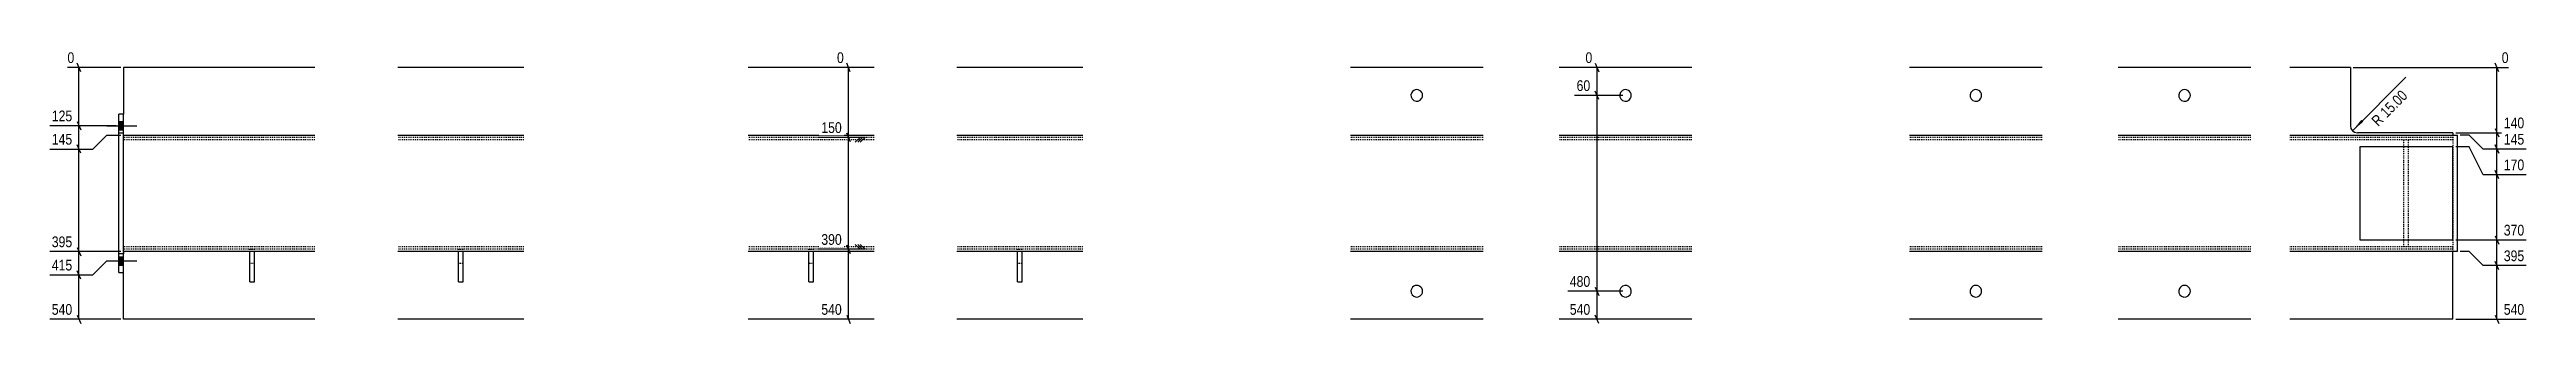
# Model space of a CAD drawing. Header units: millimetres. Extents: x 14 to 47470, y 10 to 2012.
# Drawn here: x 13425 to 18742, y 14 to 602 of the extents above; entities that cross this region are included whole.
import ezdxf

# ---------------------------------------------------------------- set-up
doc = ezdxf.new("R2010")
doc.units = ezdxf.units.MM
doc.linetypes.add('DXK_LINE_DOT2', pattern=[3.9198, 1.9599, -1.9599])
doc.layers.add('MÅLSÆTNING', color=7, linetype='Continuous')
doc.layers.add('STÅL', color=7, linetype='Continuous')
doc.styles.add('Arial Narrow', font='ARIALN.TTF', dxfattribs={"height": 0.2})

msp = doc.modelspace()

# ---------------------------------------------------------------- hatches: boundary and pattern name
at = {"layer": 'MÅLSÆTNING', "linetype": 'Continuous'}
msp.add_hatch(color=7, dxfattribs=at).paths.add_polyline_path([(18391.7, 446.9), (18368.4, 427.8), (18387.5, 451.1)])
at = {"layer": 'STÅL', "linetype": 'Continuous'}
for points in [[(13574, 447.4), (13574, 429.4), (13584, 429.4), (13584, 447.4)], [(13574, 447.4), (13574, 429.4), (13584, 429.4), (13584, 447.4)], [(13574, 447.4), (13574, 429.4), (13584, 429.4), (13584, 447.4)], [(13574, 157.4), (13574, 139.4), (13584, 139.4), (13584, 157.4)], [(13574, 157.4), (13574, 139.4), (13584, 139.4), (13584, 157.4)], [(13574, 157.4), (13574, 139.4), (13584, 139.4), (13584, 157.4)]]:
    msp.add_hatch(color=96, dxfattribs=at).paths.add_polyline_path(points)

# ---------------------------------------------------------------- linework, layer by layer
at = {"layer": 'MÅLSÆTNING', "color": 7, "linetype": 'Continuous'}
for p, q in [((13578, 563.4), (13463.7, 563.4)), ((13492.1, 554.4), (13484.9, 572.4)), ((13488.5, 438.4), (13488.5, 563.4)), ((15169.8, 563.4), (15115.5, 563.4)), ((15143.9, 554.4), (15136.7, 572.4)), ((16792.2, 563.4), (16722.1, 563.4)), ((16743.3, 572.4), (16750.5, 554.4)), ((16746.9, 503.4), (16746.9, 563.4)), ((18368.4, 427.8), (18483, 542.4)), ((18370, 563.4), (18703.5, 563.4)), ((18682.3, 554.4), (18675.1, 572.4)), ((18678.7, 423.4), (18678.7, 563.4)), ((16802, 503.4), (16698.7, 503.4)), ((16802, 503.4), (16698.7, 503.4)), ((16750.5, 494.4), (16743.3, 512.4)), ((16750.5, 494.4), (16743.3, 512.4)), ((16746.9, 83.4), (16746.9, 503.4)), ((13568, 438.4), (13425.7, 438.4)), ((13568, 438.4), (13425.7, 438.4)), ((13484.9, 447.4), (13492.1, 429.4)), ((13484.9, 447.4), (13492.1, 429.4)), ((13488.5, 388.4), (13488.5, 438.4)), ((18675.1, 432.4), (18682.3, 414.4)), ((18675.1, 432.4), (18682.3, 414.4)), ((13425.7, 388.4), (13518.5, 388.4)), ((13425.7, 388.4), (13518.5, 388.4)), ((13492.1, 379.4), (13484.9, 397.4)), ((13492.1, 379.4), (13484.9, 397.4)), ((13518.5, 388.4), (13548.5, 418.4)), ((13518.5, 388.4), (13548.5, 418.4)), ((13548.5, 418.4), (13578, 418.4)), ((13548.5, 418.4), (13578, 418.4)), ((15169.8, 413.4), (15077.5, 413.4)), ((15143.9, 404.4), (15136.7, 422.4)), ((15140.3, 173.4), (15140.3, 413.4)), ((15165.3, 413.4), (15154.8, 402.9)), ((15175.8, 413.4), (15154.8, 413.4)), ((15170.6, 413.4), (15160.1, 402.9)), ((15170.6, 413.4), (15160.1, 402.9)), ((15175.8, 413.4), (15165.3, 402.9)), ((15175.8, 413.4), (15165.3, 402.9)), ((18590, 423.4), (18741.5, 423.4)), ((18590, 423.4), (18741.5, 423.4)), ((18618.7, 393.4), (18590, 393.4)), ((18618.7, 393.4), (18590, 393.4)), ((18618.7, 418.4), (18600, 418.4)), ((18618.7, 418.4), (18600, 418.4)), ((18648.7, 388.4), (18618.7, 418.4)), ((18648.7, 388.4), (18618.7, 418.4)), ((18648.7, 333.4), (18618.7, 393.4)), ((18648.7, 333.4), (18618.7, 393.4)), ((18741.5, 388.4), (18648.7, 388.4)), ((18741.5, 388.4), (18648.7, 388.4)), ((18682.3, 379.4), (18675.1, 397.4)), ((18675.1, 397.4), (18682.3, 379.4)), ((18678.7, 388.4), (18678.7, 423.4)), ((18678.7, 333.4), (18678.7, 388.4)), ((18741.5, 333.4), (18648.7, 333.4)), ((18741.5, 333.4), (18648.7, 333.4)), ((18682.3, 324.4), (18675.1, 342.4)), ((18682.3, 324.4), (18675.1, 342.4)), ((15169.8, 173.4), (15077.5, 173.4)), ((15169.8, 173.4), (15077.5, 173.4)), ((15136.7, 182.4), (15143.9, 164.4)), ((15143.9, 164.4), (15136.7, 182.4)), ((15140.3, 23.4), (15140.3, 173.4)), ((15165.3, 173.4), (15154.8, 183.9)), ((15165.3, 173.4), (15154.8, 183.9)), ((15175.8, 173.4), (15154.8, 173.4)), ((15175.8, 173.4), (15154.8, 173.4)), ((15170.6, 173.4), (15160.1, 183.9)), ((15170.6, 173.4), (15160.1, 183.9)), ((15175.8, 173.4), (15165.3, 183.9)), ((15175.8, 173.4), (15165.3, 183.9)), ((18590, 193.4), (18741.5, 193.4)), ((18618.7, 168.4), (18600, 168.4)), ((18618.7, 168.4), (18600, 168.4)), ((18648.7, 138.4), (18618.7, 168.4)), ((18648.7, 138.4), (18618.7, 168.4)), ((18675.1, 202.4), (18682.3, 184.4)), ((18678.7, 138.4), (18678.7, 193.4)), ((13425.7, 118.4), (13518.5, 118.4)), ((13492.1, 109.4), (13484.9, 127.4)), ((13488.5, 23.4), (13488.5, 118.4)), ((13518.5, 118.4), (13548.5, 148.4)), ((13518.5, 118.4), (13548.5, 148.4)), ((13548.5, 148.4), (13568, 148.4)), ((13548.5, 148.4), (13568, 148.4)), ((18741.5, 138.4), (18648.7, 138.4)), ((18741.5, 138.4), (18648.7, 138.4)), ((18682.3, 129.4), (18675.1, 147.4)), ((18682.3, 129.4), (18675.1, 147.4)), ((18678.7, 23.4), (18678.7, 138.4)), ((16802, 83.4), (16684.1, 83.4)), ((16802, 83.4), (16684.1, 83.4)), ((16743.3, 92.4), (16750.5, 74.4)), ((16743.3, 92.4), (16750.5, 74.4)), ((16746.9, 23.4), (16746.9, 83.4)), ((13578, 23.4), (13425.7, 23.4)), ((13484.9, 32.4), (13492.1, 14.4)), ((15169.8, 23.4), (15077.5, 23.4)), ((15136.7, 32.4), (15143.9, 14.4)), ((16792.2, 23.4), (16684.1, 23.4)), ((16750.5, 14.4), (16743.3, 32.4)), ((18590, 23.4), (18741.5, 23.4)), ((18675.1, 32.4), (18682.3, 14.4))]:
    msp.add_line(p, q, dxfattribs=at)
msp.add_arc((18379, 438.4), 15, 180, 270, dxfattribs=at)
at = {"layer": 'STÅL', "color": 2, "linetype": 'Continuous'}
for p, q in [((13584, 563.4), (13584, 463.4)), ((13724, 563.4), (13584, 563.4)), ((13995, 563.4), (13725, 563.4)), ((14443, 563.4), (14173, 563.4)), ((15195, 563.4), (14925, 563.4)), ((15643, 563.4), (15373, 563.4)), ((16502.5, 563.4), (16217.5, 563.4)), ((16950.5, 563.4), (16665.5, 563.4)), ((17702.5, 563.4), (17417.5, 563.4)), ((18150.5, 563.4), (17865.5, 563.4)), ((18364, 563.4), (18234, 563.4)), ((18364, 563.4), (18364, 438.4)), ((13574, 163.4), (13574, 463.4)), ((13584, 463.4), (13574, 463.4)), ((13584, 418.4), (13584, 463.4)), ((18364, 438.4), (18365.1, 432.7)), ((13574, 423.4), (13584, 423.4)), ((13584, 168.4), (13584, 418.4)), ((13584, 418.4), (13724, 418.4)), ((13725, 418.4), (13995, 418.4)), ((14173, 418.4), (14443, 418.4)), ((14925, 418.4), (15195, 418.4)), ((15373, 418.4), (15643, 418.4)), ((16217.5, 418.4), (16502.5, 418.4)), ((16665.5, 418.4), (16950.5, 418.4)), ((17417.5, 418.4), (17702.5, 418.4)), ((17865.5, 418.4), (18150.5, 418.4)), ((18234, 418.4), (18594, 418.4)), ((18373.2, 424.5), (18379, 423.4)), ((18584, 423.4), (18379, 423.4)), ((18384, 393.4), (18384, 193.4)), ((18584, 393.4), (18384, 393.4)), ((18584, 423.4), (18584, 418.4)), ((18584, 193.4), (18584, 393.4)), ((18594, 168.4), (18594, 418.4)), ((13574, 123.4), (13574, 163.4)), ((13584, 163.4), (13574, 163.4)), ((13584, 168.4), (13584, 163.4)), ((13724, 168.4), (13584, 168.4)), ((13584, 123.4), (13584, 163.4)), ((13995, 168.4), (13725, 168.4)), ((13855, 103.4), (13855, 168.4)), ((13865, 103.4), (13865, 168.4)), ((14443, 168.4), (14173, 168.4)), ((14303, 103.4), (14303, 168.4)), ((14313, 103.4), (14313, 168.4)), ((15195, 168.4), (14925, 168.4)), ((15055, 103.4), (15055, 168.4)), ((15065, 103.4), (15065, 168.4)), ((15643, 168.4), (15373, 168.4)), ((15503, 103.4), (15503, 168.4)), ((15513, 103.4), (15513, 168.4)), ((16502.5, 168.4), (16217.5, 168.4)), ((16950.5, 168.4), (16665.5, 168.4)), ((17702.5, 168.4), (17417.5, 168.4)), ((18150.5, 168.4), (17865.5, 168.4)), ((18594, 168.4), (18234, 168.4)), ((18384, 193.4), (18584, 193.4)), ((18584, 23.4), (18584, 168.4)), ((13574, 123.4), (13584, 123.4)), ((13584, 23.4), (13584, 123.4)), ((13855, 103.4), (13865, 103.4)), ((14303, 103.4), (14313, 103.4)), ((15055, 103.4), (15065, 103.4)), ((15503, 103.4), (15513, 103.4)), ((13724, 23.4), (13584, 23.4)), ((13995, 23.4), (13725, 23.4)), ((14443, 23.4), (14173, 23.4)), ((15195, 23.4), (14925, 23.4)), ((15643, 23.4), (15373, 23.4)), ((16502.5, 23.4), (16217.5, 23.4)), ((16950.5, 23.4), (16665.5, 23.4)), ((17702.5, 23.4), (17417.5, 23.4)), ((18150.5, 23.4), (17865.5, 23.4)), ((18584, 23.4), (18234, 23.4))]:
    msp.add_line(p, q, dxfattribs=at)
at = {"layer": 'STÅL', "color": 96, "linetype": 'Continuous'}
for p, q in [((13548, 438.4), (13613, 438.4)), ((13548, 438.4), (13613, 438.4)), ((13548, 438.4), (13613, 438.4)), ((13574, 447.4), (13584, 447.4)), ((13574, 447.4), (13584, 447.4)), ((13574, 447.4), (13584, 447.4)), ((13574, 429.4), (13584, 429.4)), ((13574, 429.4), (13584, 429.4)), ((13574, 429.4), (13584, 429.4)), ((13548, 148.4), (13613, 148.4)), ((13548, 148.4), (13613, 148.4)), ((13548, 148.4), (13613, 148.4)), ((13574, 157.4), (13584, 157.4)), ((13574, 157.4), (13584, 157.4)), ((13574, 157.4), (13584, 157.4)), ((13574, 139.4), (13584, 139.4)), ((13574, 139.4), (13584, 139.4)), ((13574, 139.4), (13584, 139.4))]:
    msp.add_line(p, q, dxfattribs=at)
at = {"layer": 'STÅL', "color": 7, "linetype": 'DXK_LINE_DOT2'}
for p, q in [((13584, 413.4), (13584, 463.4)), ((13724, 413.4), (13584, 413.4)), ((13584, 413.4), (13584, 408.4)), ((13724, 408.4), (13584, 408.4)), ((13584, 123.4), (13584, 408.4)), ((13995, 413.4), (13725, 413.4)), ((13995, 408.4), (13725, 408.4)), ((14443, 413.4), (14173, 413.4)), ((14443, 408.4), (14173, 408.4)), ((15195, 413.4), (14925, 413.4)), ((15195, 408.4), (14925, 408.4)), ((15643, 413.4), (15373, 413.4)), ((15643, 408.4), (15373, 408.4)), ((16502.5, 413.4), (16217.5, 413.4)), ((16502.5, 408.4), (16217.5, 408.4)), ((16950.5, 413.4), (16665.5, 413.4)), ((16950.5, 408.4), (16665.5, 408.4)), ((17702.5, 413.4), (17417.5, 413.4)), ((17702.5, 408.4), (17417.5, 408.4)), ((18150.5, 413.4), (17865.5, 413.4)), ((18150.5, 408.4), (17865.5, 408.4)), ((18584, 413.4), (18234, 413.4)), ((18584, 408.4), (18234, 408.4)), ((18479, 178.4), (18479, 408.4)), ((18489, 178.4), (18489, 408.4)), ((18584, 418.4), (18584, 413.4)), ((18584, 413.4), (18584, 408.4)), ((18584, 408.4), (18584, 168.4)), ((13724, 178.4), (13584, 178.4)), ((13724, 173.4), (13584, 173.4)), ((13995, 178.4), (13725, 178.4)), ((13995, 173.4), (13725, 173.4)), ((13855, 168.4), (13855, 173.4)), ((13855, 173.4), (13865, 173.4)), ((13865, 168.4), (13865, 173.4)), ((14443, 178.4), (14173, 178.4)), ((14443, 173.4), (14173, 173.4)), ((14303, 168.4), (14303, 173.4)), ((14303, 173.4), (14313, 173.4)), ((14313, 168.4), (14313, 173.4)), ((15195, 178.4), (14925, 178.4)), ((15195, 173.4), (14925, 173.4)), ((15055, 168.4), (15055, 173.4)), ((15055, 173.4), (15065, 173.4)), ((15065, 168.4), (15065, 173.4)), ((15643, 178.4), (15373, 178.4)), ((15643, 173.4), (15373, 173.4)), ((15503, 168.4), (15503, 173.4)), ((15503, 173.4), (15513, 173.4)), ((15513, 168.4), (15513, 173.4)), ((16502.5, 178.4), (16217.5, 178.4)), ((16502.5, 173.4), (16217.5, 173.4)), ((16950.5, 178.4), (16665.5, 178.4)), ((16950.5, 173.4), (16665.5, 173.4)), ((17702.5, 178.4), (17417.5, 178.4)), ((17702.5, 173.4), (17417.5, 173.4)), ((18150.5, 178.4), (17865.5, 178.4)), ((18150.5, 173.4), (17865.5, 173.4)), ((18584, 178.4), (18234, 178.4)), ((18584, 173.4), (18234, 173.4)), ((13855, 143.4), (13865, 143.4)), ((14303, 143.4), (14313, 143.4)), ((15055, 143.4), (15065, 143.4)), ((15503, 143.4), (15513, 143.4))]:
    msp.add_line(p, q, dxfattribs=at)
at = {"layer": 'STÅL', "color": 2, "linetype": 'Continuous'}
for centre, radius, start, end in [((16360, 503.4), 12.5, 150.3737, 330.3737), ((16360, 503.4), 12.5, 330.3737, 150.3737), ((16808, 503.4), 12.5, 150.3737, 330.3737), ((16808, 503.4), 12.5, 330.3737, 150.3737), ((17560, 503.4), 12.5, 150.3737, 330.3737), ((17560, 503.4), 12.5, 330.3737, 150.3737), ((18008, 503.4), 12.5, 150.3737, 330.3737), ((18008, 503.4), 12.5, 330.3737, 150.3737), ((18379, 438.4), 15, 202.5, 247.5), ((16360, 83.4), 12.5, 150.3737, 330.3737), ((16360, 83.4), 12.5, 330.3737, 150.3737), ((16808, 83.4), 12.5, 120.3737, 300.3737), ((16808, 83.4), 12.5, 300.3737, 120.3737), ((17560, 83.4), 12.5, 150.3737, 330.3737), ((17560, 83.4), 12.5, 330.3737, 150.3737), ((18008, 83.4), 12.5, 150.3737, 330.3737), ((18008, 83.4), 12.5, 330.3737, 150.3737)]:
    msp.add_arc(centre, radius, start, end, dxfattribs=at)

# ---------------------------------------------------------------- next in the draw order: wipeouts: each hides what was drawn before it
at = {"color": 0, "linetype": 'Continuous'}
for points in [[(13483.1, 568.2), (13483.1, 601.8), (13458.9, 601.8), (13458.9, 568.2)], [(16741.5, 568.2), (16741.5, 601.8), (16717.3, 601.8), (16717.3, 568.2)], [(18708.3, 568.2), (18708.3, 601.8), (18684.1, 601.8), (18684.1, 568.2)], [(13478.7, 443.2), (13478.7, 476.8), (13425.3, 476.8), (13425.3, 443.2)], [(15130.6, 418.2), (15130.6, 451.8), (15077.1, 451.8), (15077.1, 418.2)], [(18742, 428.2), (18742, 461.8), (18688.5, 461.8), (18688.5, 428.2)], [(18742, 198.2), (18742, 231.8), (18688.5, 231.8), (18688.5, 198.2)], [(15130.6, 178.2), (15130.6, 211.8), (15077.1, 211.8), (15077.1, 178.2)], [(13478.7, 123.2), (13478.7, 156.8), (13425.3, 156.8), (13425.3, 123.2)], [(16737.1, 88.2), (16737.1, 121.8), (16683.7, 121.8), (16683.7, 88.2)], [(13478.7, 28.2), (13478.7, 61.8), (13425.3, 61.8), (13425.3, 28.2)], [(15130.6, 28.2), (15130.6, 61.8), (15077.1, 61.8), (15077.1, 28.2)], [(18742, 28.2), (18742, 61.8), (18688.5, 61.8), (18688.5, 28.2)]]:
    msp.add_wipeout(points, dxfattribs=at).dxf.layer = 'MÅLSÆTNING'
at = {"color": 0}
msp.add_wipeout([(18495.3, 500.9), (18471.6, 524.6), (18399.6, 452.7), (18423.4, 429)], dxfattribs=at).dxf.layer = 'MÅLSÆTNING'

# ---------------------------------------------------------------- next in the draw order: linework, layer by layer
at = {"layer": 'MÅLSÆTNING', "color": 7, "linetype": 'Continuous'}
for p, q in [((15140.3, 413.4), (15140.3, 563.4)), ((13488.5, 168.4), (13488.5, 388.4)), ((15169.8, 413.4), (15077.5, 413.4)), ((15136.7, 422.4), (15143.9, 404.4)), ((15165.3, 413.4), (15154.8, 402.9)), ((15175.8, 413.4), (15154.8, 413.4)), ((13578, 168.4), (13425.7, 168.4)), ((13578, 168.4), (13425.7, 168.4)), ((13484.9, 177.4), (13492.1, 159.4)), ((13484.9, 177.4), (13492.1, 159.4)), ((13488.5, 118.4), (13488.5, 168.4)), ((13425.7, 118.4), (13518.5, 118.4)), ((13492.1, 109.4), (13484.9, 127.4))]:
    msp.add_line(p, q, dxfattribs=at)

# ---------------------------------------------------------------- next in the draw order: texts
at = {"layer": 'MÅLSÆTNING', "color": 3, "linetype": 'Continuous', "style": 'Arial Narrow'}
for s, height, p in [('0', 22.9, (13463.7, 573)), ('0', 22.9, (16722.1, 573)), ('0', 22.9, (18688.9, 573)), ('125', 22.91, (13430.1, 448)), ('150', 22.91, (15081.9, 423)), ('140', 22.91, (18693.3, 433)), ('370', 22.91, (18693.3, 203)), ('390', 22.91, (15081.9, 183)), ('415', 22.91, (13430.1, 128)), ('480', 22.91, (16688.5, 93)), ('540', 22.91, (13430.1, 33)), ('540', 22.91, (15081.9, 33)), ('540', 22.91, (18693.3, 33))]:
    msp.add_text(s, height=height, dxfattribs=at).set_placement(p)
at = {"layer": 'MÅLSÆTNING', "color": 3, "style": 'Arial Narrow'}
msp.add_text('R 15.00', height=22.91, rotation=45.0001, dxfattribs=at).set_placement((18423.4, 435.7))

# ---------------------------------------------------------------- next in the draw order: wipeouts: each hides what was drawn before it
at = {"color": 0, "linetype": 'Continuous'}
for points in [[(16737.1, 508.2), (16737.1, 541.8), (16698.3, 541.8), (16698.3, 508.2)], [(16737.1, 28.2), (16737.1, 61.8), (16683.7, 61.8), (16683.7, 28.2)]]:
    msp.add_wipeout(points, dxfattribs=at).dxf.layer = 'MÅLSÆTNING'

# ---------------------------------------------------------------- next in the draw order: texts
at = {"layer": 'MÅLSÆTNING', "color": 3, "linetype": 'Continuous', "style": 'Arial Narrow'}
for s, p in [('60', (16703.1, 513)), ('540', (16688.5, 33))]:
    msp.add_text(s, height=22.91, dxfattribs=at).set_placement(p)

# ---------------------------------------------------------------- next in the draw order: wipeouts: each hides what was drawn before it
at = {"color": 0, "linetype": 'Continuous'}
for points in [[(15134.9, 568.2), (15134.9, 601.8), (15110.7, 601.8), (15110.7, 568.2)], [(13478.7, 393.2), (13478.7, 426.8), (13425.3, 426.8), (13425.3, 393.2)], [(18742, 393.2), (18742, 426.8), (18688.5, 426.8), (18688.5, 393.2)], [(13478.7, 173.2), (13478.7, 206.8), (13425.3, 206.8), (13425.3, 173.2)], [(18742, 143.2), (18742, 176.8), (18688.5, 176.8), (18688.5, 143.2)]]:
    msp.add_wipeout(points, dxfattribs=at).dxf.layer = 'MÅLSÆTNING'

# ---------------------------------------------------------------- next in the draw order: linework, layer by layer
at = {"layer": 'MÅLSÆTNING', "color": 7, "linetype": 'Continuous'}
for p, q in [((18678.7, 193.4), (18678.7, 333.4)), ((18590, 193.4), (18741.5, 193.4)), ((18675.1, 202.4), (18682.3, 184.4))]:
    msp.add_line(p, q, dxfattribs=at)

# ---------------------------------------------------------------- next in the draw order: texts
at = {"layer": 'MÅLSÆTNING', "color": 3, "linetype": 'Continuous', "style": 'Arial Narrow'}
for s, height, p in [('0', 22.9, (15115.5, 573)), ('145', 22.91, (13430.1, 398)), ('145', 22.91, (18693.3, 398)), ('395', 22.91, (13430.1, 178)), ('395', 22.91, (18693.3, 148))]:
    msp.add_text(s, height=height, dxfattribs=at).set_placement(p)

# ---------------------------------------------------------------- next in the draw order: wipeouts: each hides what was drawn before it
at = {"color": 0, "linetype": 'Continuous'}
msp.add_wipeout([(18742, 338.2), (18742, 371.8), (18688.5, 371.8), (18688.5, 338.2)], dxfattribs=at).dxf.layer = 'MÅLSÆTNING'

# ---------------------------------------------------------------- next in the draw order: texts
at = {"layer": 'MÅLSÆTNING', "color": 3, "linetype": 'Continuous', "style": 'Arial Narrow'}
msp.add_text('170', height=22.91, dxfattribs=at).set_placement((18693.3, 343))

doc.saveas('drawing.dxf')
